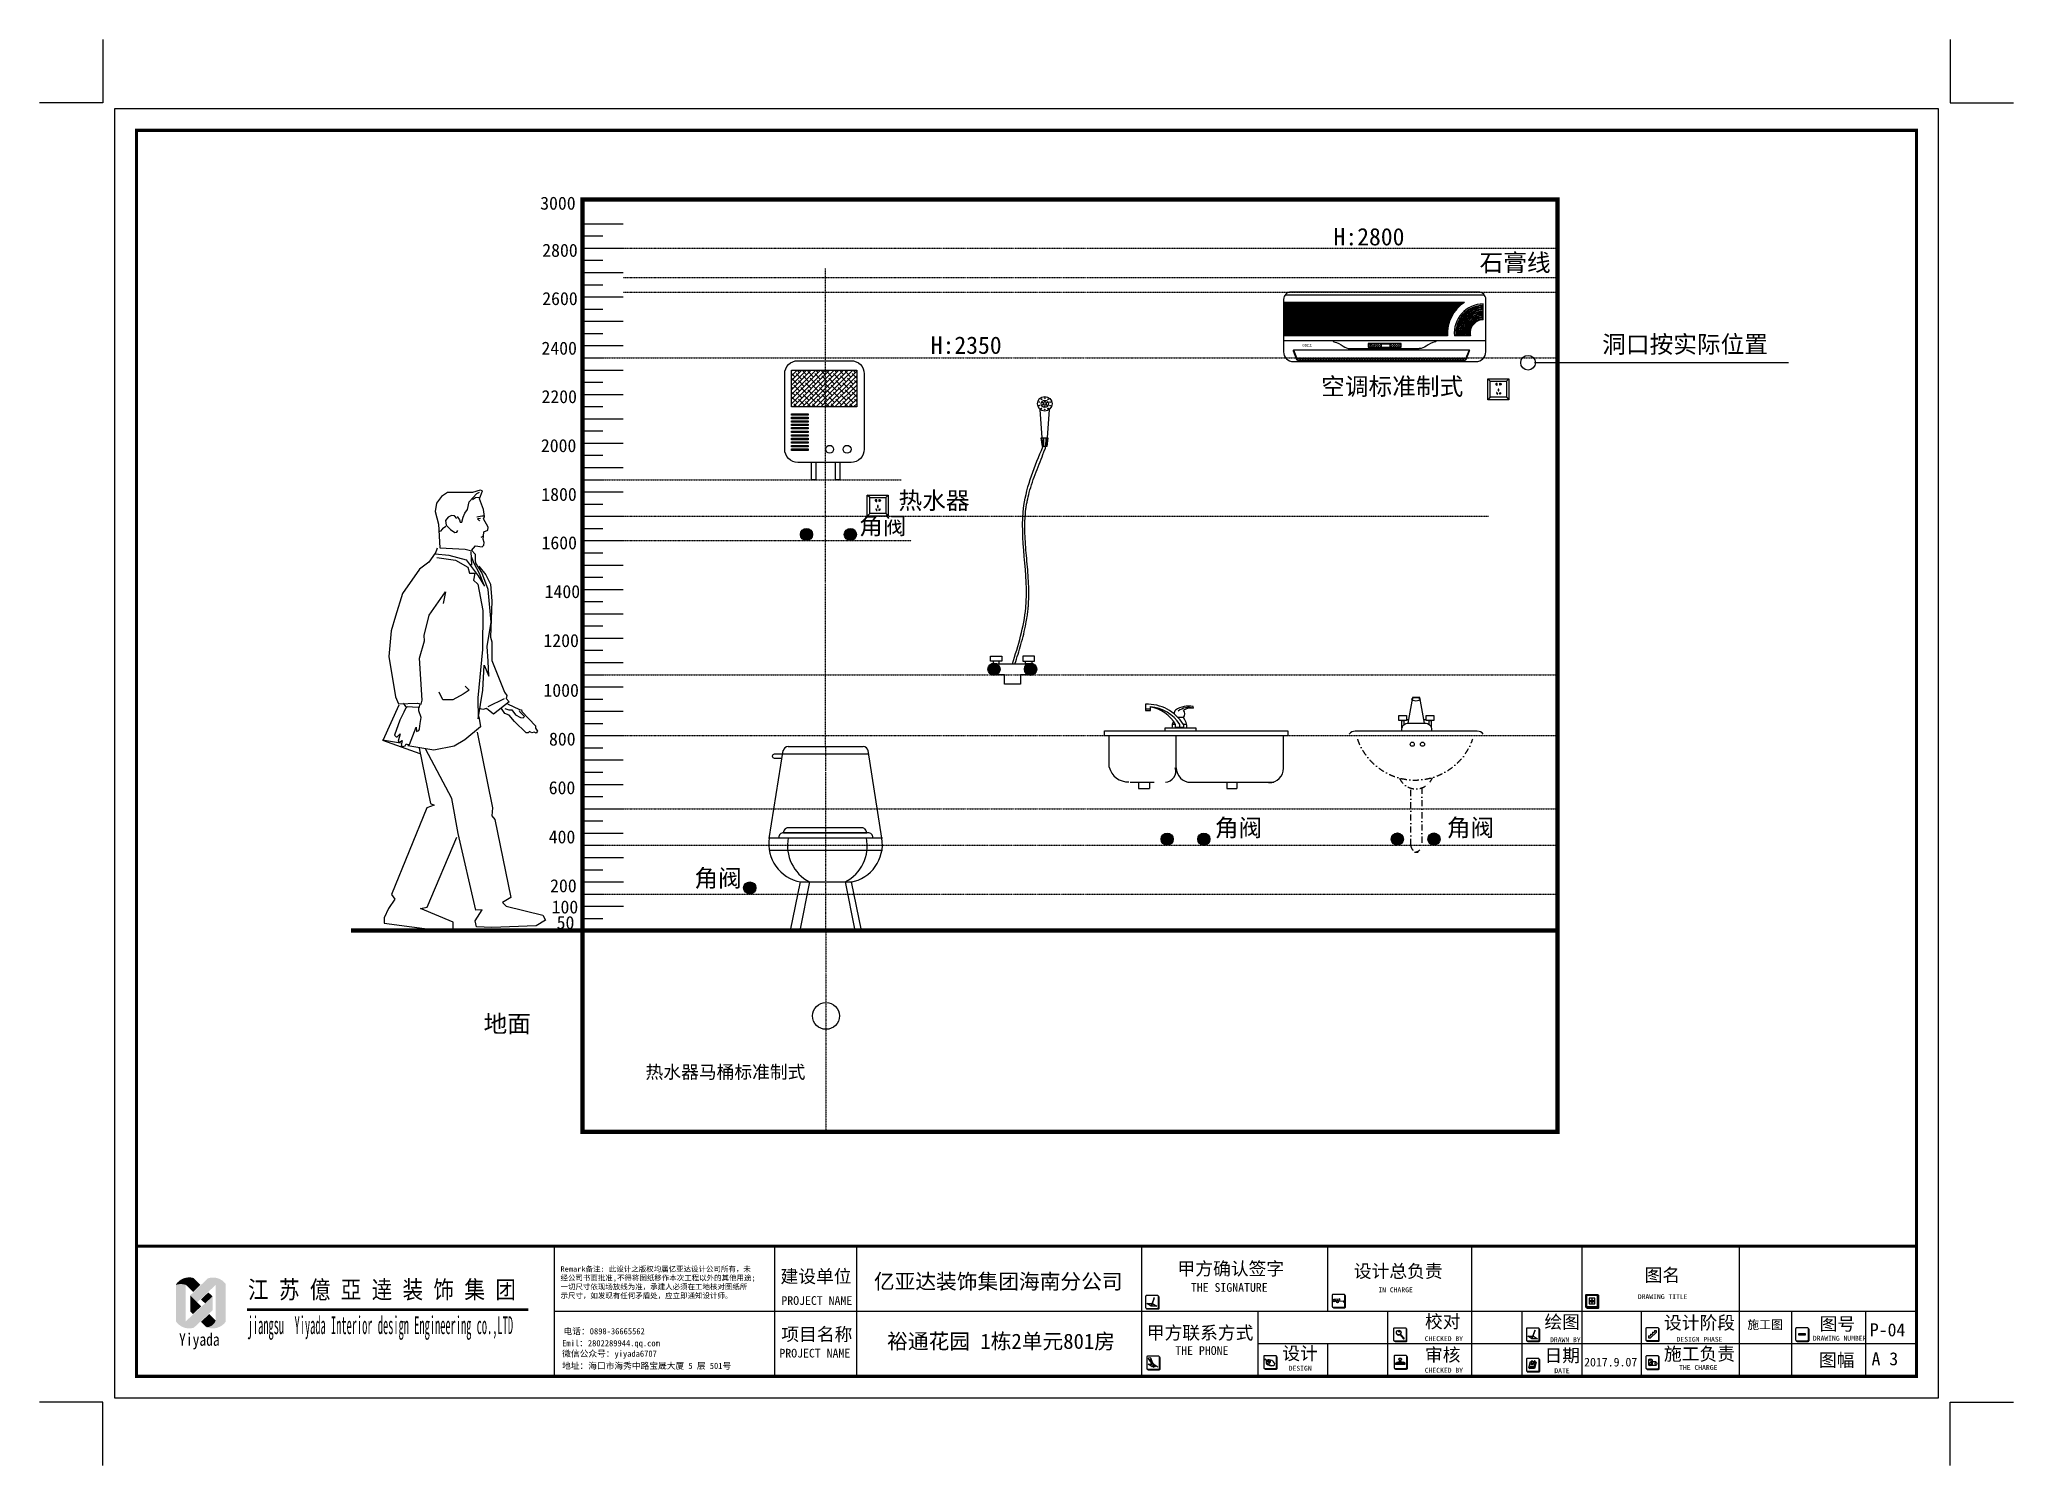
# Model space of a CAD drawing. Header units: millimetres. Extents: x 39175 to 443077, y -41362 to 75939.
# Drawn here: x 208680 to 240511, y 45587 to 68580 of the extents above; entities that cross this region are included whole.
import ezdxf

# ---------------------------------------------------------------- set-up
doc = ezdxf.new("R2010")
doc.units = ezdxf.units.MM
for name, pattern in [('ACAD_ISO03W100', [30, 12, -18]), ('DASHDOT2', [0.5, 0.25, -0.125, 0, -0.125]), ('HIDDEN', [9.525, 6.35, -3.175])]:
    doc.linetypes.add(name, pattern=pattern)
for name, color, linetype in [('0-01图框模板说明', 2, 'Continuous'), ('0-02图框细线', 136, 'Continuous'), ('06其他', 8, 'Continuous'), ('3', 3, 'Continuous'), ('TK', 1, 'Continuous')]:
    doc.layers.add(name, color=color, linetype=linetype)
doc.layers.add('Z not print', color=8, linetype='Continuous', plot=False)
doc.styles.add('H1', font='')
doc.styles.get("Standard").update_dxf_attribs({"font": ''})
doc.styles.add('STYLE5', font='dutchi.ttf')
doc.styles.add('仿宋', font='simhei.ttf')
doc.styles.add('黑体', font='simhei.ttf')
doc.styles.get('H1').set_extended_font_data('SimSun')
doc.styles.get('Standard').set_extended_font_data('NSimSun')
doc.dimstyles.new('1-1', dxfattribs={"dimscale": 0, "dimtxt": 2, "dimasz": 1.2, "dimexe": 1.2, "dimexo": 1.5, "dimgap": 0.8, "dimtad": 3, "dimdec": 0, "dimrnd": 3, "dimdsep": 46, "dimtxsty": '仿宋', "dimblk": 'B-标记', "dimcen": 0, "dimdle": 1.2, "dimclrd": 3, "dimclre": 3, "dimclrt": 2, "dimadec": 0, "dimazin": 0, "dimtfac": 1, "dimtdec": 0, "dimtix": 1, "dimtmove": 2, "dimatfit": 3, "dimldrblk": 'Arrow', "dimfxl": 1, "dimtolj": 1, "dimtzin": 0, "dimlwd": -1, "dimlwe": -1, "dimarcsym": 0})

msp = doc.modelspace()

# ---------------------------------------------------------------- texts
at = {"layer": '0-02图框细线', "attachment_point": 1}
for s, insert, char_height, width in [('{\\fSimHei|b0|i0|c134|p2;3000}', (216753.8, 66045.5), 210, 1159.946), ('{\\fSimHei|b0|i0|c134|p2;2800}', (216787, 65285.6), 210, 1159.946), ('{\\fSimHei|b0|i0|c134|p2;H:2800}', (229546.9, 65539.7), 280, 2664.802), ('{\\fSimHei|b0|i0|c134|p2;石膏线}', (231901, 65122.2), 280, 1585.04), ('{\\fSimHei|b0|i0|c134|p2;2600}', (216787, 64507.1), 210, 1159.946), ('{\\fSimHei|b0|i0|c134|p2;2400}', (216774.7, 63707.7), 210, 1159.946), ('{\\fSimHei|b0|i0|c134|p2;H:2350}', (223051.8, 63791), 280, 2664.802), ('{\\fSimHei|b0|i0|c134|p2;洞口按实际位置}', (233878.3, 63805.3), 280, 2828.486), ('{\\fSimHei|b0|i0|c134|p2;空调标准制式}', (229346.6, 63126.5), 280, 2664.802), ('{\\fSimHei|b0|i0|c134|p2;2200}', (216775.1, 62926.2), 210, 1159.946), ('{\\fSimHei|b0|i0|c134|p2;2000}', (216765.1, 62136.7), 210, 1159.946), ('{\\fSimHei|b0|i0|c134|p2;1800}', (216771.8, 61350.7), 210, 1159.946), ('{\\fSimHei|b0|i0|c134|p2;热水器}', (222531.3, 61287.9), 280, 2664.802), ('{\\fSimHei|b0|i0|c134|p2;角阀}', (221896.7, 60879.2), 280, 2664.802), ('{\\fSimHei|b0|i0|c134|p2;1600}', (216775.1, 60569.7), 210, 1159.946), ('{\\fSimHei|b0|i0|c134|p2;1400}', (216826.2, 59783.4), 210, 1159.946), ('{\\fSimHei|b0|i0|c134|p2;1200}', (216806.3, 58993.7), 210, 1159.946), ('{\\fSimHei|b0|i0|c134|p2;1000}', (216806.3, 58191.4), 210, 1159.946), ('{\\fSimHei|b0|i0|c134|p2;800}', (216895.8, 57405.2), 210, 1159.946), ('{\\fSimHei|b0|i0|c134|p2;600}', (216891.4, 56620.8), 210, 1159.946), ('{\\fSimHei|b0|i0|c134|p2;角阀}', (227632.4, 56009.6), 280, 2664.802), ('{\\fSimHei|b0|i0|c134|p2;角阀}', (231372.5, 56011.4), 280, 2664.802), ('{\\fSimHei|b0|i0|c134|p2;400}', (216891.4, 55827.7), 210, 1159.946), ('{\\fSimHei|b0|i0|c134|p2;角阀}', (219239.3, 55197.3), 280, 2664.802), ('{\\fSimHei|b0|i0|c134|p2;200}', (216913.7, 55039.7), 210, 1159.946), ('{\\fSimHei|b0|i0|c134|p2;100}', (216938.4, 54697.8), 210, 1159.946), ('{\\fSimHei|b0|i0|c134|p2;50}', (217019.3, 54446.4), 210, 1159.946), ('{\\fSimHei|b0|i0|c134|p2;地面}', (215840.7, 52849.6), 280, 2664.802), ('{\\fSimHei|b0|i0|c134|p2;热水器马桶标准制式}', (218452.6, 52037.3), 210, 2849.901)]:
    msp.add_mtext(s, dxfattribs=dict(at, insert=insert, char_height=char_height, width=width))
at = {"layer": '0-02图框细线', "insert": (238194.8, 47773.1), "char_height": 210, "attachment_point": 4}
msp.add_mtext('{\\fSimSun|b0|i0|c134|p2;P-04}', dxfattribs=at)

# ---------------------------------------------------------------- blocks, each defined once
blk = doc.blocks.new('hgggg')
at = {"layer": '0-01图框模板说明'}
for points in [[(3462.78, 399.27, -0.414214), (3462.58, 399.08), (3460.02, 399.08, -0.071272), (3459.97, 399.08, 0.348143), (3460.16, 398.93), (3462.72, 398.93, 0.414214), (3462.92, 399.13), (3462.92, 401.69, 0.333108), (3462.77, 401.87, -0.057743), (3462.78, 401.83)], [(3505.73, 399.54, -0.414214), (3505.53, 399.34), (3502.97, 399.34, -0.071272), (3502.92, 399.35, 0.348143), (3503.11, 399.2), (3505.67, 399.2, 0.414214), (3505.86, 399.39), (3505.86, 401.95, 0.333108), (3505.72, 402.14, -0.057743), (3505.73, 402.09)], [(3564.11, 399.47, -0.414214), (3563.92, 399.28), (3561.36, 399.28, -0.071272), (3561.3, 399.28, 0.348143), (3561.5, 399.13), (3564.05, 399.13, 0.414214), (3564.25, 399.33), (3564.25, 401.89, 0.333108), (3564.11, 402.08, -0.057743), (3564.11, 402.03)], [(3519.89, 391.78, -0.414214), (3519.7, 391.59), (3517.14, 391.59, -0.071272), (3517.08, 391.59, 0.348143), (3517.27, 391.44), (3519.83, 391.44, 0.414214), (3520.03, 391.64), (3520.03, 394.2, 0.333108), (3519.89, 394.39, -0.057743), (3519.89, 394.34)], [(3550.49, 391.78, -0.414214), (3550.29, 391.59), (3547.73, 391.59, -0.071272), (3547.68, 391.59, 0.348143), (3547.87, 391.44), (3550.43, 391.44, 0.414214), (3550.62, 391.64), (3550.62, 394.2, 0.333108), (3550.48, 394.39, -0.057743), (3550.49, 394.34)], [(3578.01, 391.85, -0.414214), (3577.81, 391.65), (3575.26, 391.65, -0.071272), (3575.2, 391.66, 0.348143), (3575.39, 391.51), (3577.95, 391.51, 0.414214), (3578.15, 391.7), (3578.15, 394.26, 0.333108), (3578.01, 394.45, -0.057743), (3578.01, 394.4)], [(3612.51, 391.82, -0.414214), (3612.31, 391.62), (3609.76, 391.62, -0.071272), (3609.7, 391.63, 0.348143), (3609.89, 391.48), (3612.45, 391.48, 0.414214), (3612.65, 391.67), (3612.65, 394.23, 0.333108), (3612.51, 394.42, -0.057743), (3612.51, 394.38)], [(3610.26, 393.25), (3611.74, 393.25), (3611.74, 392.89), (3610.26, 392.89)], [(3463.02, 385.28, -0.414214), (3462.83, 385.09), (3460.27, 385.09, -0.071272), (3460.21, 385.1, 0.348143), (3460.4, 384.94), (3462.96, 384.94, 0.414214), (3463.16, 385.14), (3463.16, 387.7, 0.333108), (3463.02, 387.89, -0.057743), (3463.02, 387.84)], [(3489.99, 385.41, -0.414214), (3489.79, 385.21), (3487.23, 385.21, -0.071272), (3487.18, 385.22, 0.348143), (3487.37, 385.07), (3489.93, 385.07, 0.414214), (3490.12, 385.26), (3490.12, 387.82, 0.333108), (3489.98, 388.01, -0.057743), (3489.99, 387.97)], [(3519.99, 385.44, -0.414214), (3519.79, 385.25), (3517.23, 385.25, -0.071272), (3517.18, 385.26, 0.348143), (3517.37, 385.1), (3519.93, 385.1, 0.414214), (3520.13, 385.3), (3520.13, 387.86, 0.333108), (3519.98, 388.05, -0.057743), (3519.99, 388)], [(3550.49, 384.79, -0.414214), (3550.29, 384.59), (3547.73, 384.59, -0.071272), (3547.68, 384.6, 0.348143), (3547.87, 384.45), (3550.43, 384.45, 0.414214), (3550.62, 384.64), (3550.62, 387.2, 0.333108), (3550.48, 387.39, -0.057743), (3550.49, 387.35)], [(3578.01, 385.37, -0.414214), (3577.81, 385.18), (3575.26, 385.18, -0.071272), (3575.2, 385.18, 0.348143), (3575.39, 385.03), (3577.95, 385.03, 0.414214), (3578.15, 385.23), (3578.15, 387.79, 0.333108), (3578.01, 387.98, -0.057743), (3578.01, 387.93)]]:
    blk.add_hatch(color=8, dxfattribs=at).paths.add_polyline_path(points)
h = blk.add_hatch(color=8, dxfattribs=at)
h.paths.add_polyline_path([(3562.64, 400.99), (3562.38, 400.99), (3562.38, 400.75), (3562.64, 400.75)])
h.paths.add_polyline_path([(3562.64, 400.75), (3562.89, 400.75), (3562.89, 400.99), (3562.64, 400.99)])
h.paths.add_polyline_path([(3562.64, 400.75), (3562.64, 400.52), (3562.89, 400.52), (3562.89, 400.75)])
h.paths.add_polyline_path([(3562.64, 400.75), (3562.38, 400.75), (3562.38, 400.52), (3562.64, 400.52)])
at = {"layer": '06其他', "linetype": 'ByBlock'}
h = blk.add_hatch(color=7, dxfattribs=at)
h.set_gradient(color1=(255, 241, 220), color2=(255, 110, 0), rotation=45, tint=1, name='HEMISPHERICAL')
h.paths.add_polyline_path([(3236.45, 404.6), (3236.45, 404.49, -0.16489), (3238.73, 404.49), (3240.42, 402.87), (3242.1, 404.5), (3240.44, 406.09, 0.313173)])
h = blk.add_hatch(color=16, dxfattribs=at)
h.set_gradient(color1=(127, 0, 0), color2=(204, 0, 0), rotation=135, tint=1, name='INVHEMISPHERICAL')
h.paths.add_polyline_path([(3239.73, 402.05), (3241.33, 400.45), (3245.63, 404.5, -0.337042), (3247.93, 404.67, 0.33371), (3243.79, 405.98)])
h = blk.add_hatch(color=1, dxfattribs=at)
h.set_gradient(color1=(255, 0, 0), color2=(255, 127, 0), tint=1, name='INVHEMISPHERICAL')
h.paths.add_polyline_path([(3247.93, 404.67, 0.339601), (3245.61, 404.49), (3245.61, 396.3, -0.318809), (3243.51, 394.73, 0.343219), (3247.93, 395.99)])
h = blk.add_hatch(color=20, dxfattribs=at)
h.set_gradient(color1=(255, 63, 0), color2=(253, 236, 196), tint=1, name='HEMISPHERICAL')
h.paths.add_polyline_path([(3236.45, 396.06, 0.322561), (3240.57, 394.61, -0.167756), (3238.73, 396.1), (3238.73, 404.49, 0.16489), (3236.45, 404.49)])
h = blk.add_hatch(color=20, dxfattribs=at)
h.set_gradient(color1=(255, 63, 0), color2=(253, 236, 196), rotation=45, tint=1)
h.paths.add_polyline_path([(3238.73, 396.1, 0.167756), (3240.57, 394.61), (3244.88, 398.63), (3244.88, 401.83)])
h = blk.add_hatch(color=18, dxfattribs=at)
h.set_gradient(color1=(76, 0, 0), color2=(127, 0, 0), rotation=45, tint=1, name='CURVED')
h.paths.add_polyline_path([(3239.73, 402.05), (3239.73, 398.39), (3240.37, 397.77), (3242.25, 399.53)])
h = blk.add_hatch(color=11, dxfattribs=at)
h.set_gradient(color1=(254, 140, 88), color2=(97, 0, 2), rotation=45, tint=1, name='HEMISPHERICAL')
h.paths.add_polyline_path([(3242.22, 401.14), (3243.16, 400.23), (3244.88, 401.83), (3243.92, 402.75)])
h = blk.add_hatch(color=16, dxfattribs=at)
h.set_gradient(color1=(127, 0, 0), color2=(204, 0, 0), rotation=45, tint=1, name='CURVED')
h.paths.add_polyline_path([(3245.61, 396.3), (3244.1, 397.75), (3242.21, 395.99), (3243.51, 394.73, 0.318809)])
at = {"layer": '0-01图框模板说明', "color": 8}
for p, q in [((3503.25, 401.2), (3504.44, 401.29)), ((3503.43, 401.19), (3504.46, 401.27)), ((3504.18, 400.74), (3505.37, 400.84)), ((3504.36, 400.73), (3505.39, 400.81)), ((3561.98, 400.75), (3563.29, 400.75)), ((3562.64, 401.41), (3562.64, 400.1)), ((3461.2, 399.82), (3461.18, 399.77)), ((3461.19, 399.82), (3461.18, 399.79)), ((3461.2, 399.79), (3461.18, 399.77)), ((3461.18, 399.79), (3461.18, 399.77)), ((3461.21, 399.82), (3461.2, 399.79)), ((3518.38, 393.02), (3519.23, 392.05)), ((3518.54, 393.16), (3519.38, 392.19)), ((3548.9, 392.34), (3548.88, 392.3)), ((3548.88, 392.3), (3548.89, 392.28)), ((3548.91, 392.33), (3548.89, 392.28)), ((3548.9, 392.3), (3548.89, 392.28)), ((3548.92, 392.33), (3548.9, 392.3)), ((3575.67, 392.73), (3575.67, 392.32)), ((3575.67, 392.73), (3576.12, 392.73)), ((3575.67, 392.32), (3576.13, 392.32)), ((3576.12, 393.15), (3576.56, 393.15)), ((3576.12, 393.15), (3576.12, 392.73)), ((3577.45, 393.49), (3576.13, 392.32)), ((3576.56, 393.56), (3576.56, 393.15)), ((3576.56, 393.56), (3577.01, 393.56)), ((3577.01, 393.95), (3577.45, 393.95)), ((3577.01, 393.95), (3577.01, 393.56)), ((3577.45, 393.95), (3577.45, 393.49)), ((3487.53, 386.56), (3487.53, 386.56)), ((3487.66, 386.95), (3488.14, 386.7)), ((3488.27, 386.93), (3487.79, 387.11)), ((3487.86, 386.92), (3487.86, 386.92)), ((3487.86, 386.92), (3488.21, 386.73)), ((3488.28, 386.86), (3487.91, 387.01)), ((3488.9, 387.07), (3488.28, 387.23)), ((3488.41, 386.7), (3488.52, 386.64)), ((3517.44, 386.49), (3517.74, 386.7)), ((3517.77, 386.7), (3518.07, 386.7)), ((3518.41, 386.87), (3518.41, 386.93)), ((3518.52, 386.87), (3518.52, 386.93)), ((3518.89, 386.7), (3519.22, 386.7)), ((3519.52, 386.49), (3519.25, 386.69)), ((3549.63, 386.78), (3549.3, 385.36)), ((3549.68, 386.74), (3549.35, 385.32)), ((3549.72, 386.71), (3549.39, 385.29)), ((3549.76, 386.67), (3549.43, 385.25)), ((3549.59, 386.82), (3549.76, 386.67)), ((3575.68, 387.24), (3575.68, 386.03)), ((3577.38, 386.76), (3576.17, 386.76)), ((3576.49, 387.24), (3576.49, 386.03)), ((3461.35, 385.57), (3460.39, 386.21)), ((3460.39, 386.21), (3461.18, 386.21)), ((3461.6, 386.21), (3461.68, 386.21)), ((3461.68, 386.21), (3462.65, 385.57)), ((3487.75, 386.44), (3488.36, 386.1)), ((3548.12, 385.4), (3548.29, 385.25)), ((3549.3, 385.36), (3548.17, 385.36)), ((3549.35, 385.32), (3548.21, 385.32)), ((3549.39, 385.29), (3548.26, 385.29)), ((3549.43, 385.25), (3548.29, 385.25)), ((3577.38, 385.95), (3576.17, 385.95))]:
    blk.add_line(p, q, dxfattribs=at)
at = {"layer": '0-01图框模板说明', "color": 2, "const_width": 0.724}
blk.add_lwpolyline([(3637.38, 670.41), (3637.38, 383.41), (3227.38, 383.41), (3227.38, 670.41)], close=True, dxfattribs=at)
blk.add_lwpolyline([(3637.38, 413.41), (3227.33, 413.41)], dxfattribs=at)
at = {"layer": '0-01图框模板说明', "color": 8}
for points in [[(3460.02, 399.08), (3462.58, 399.08, 0.414214), (3462.78, 399.27), (3462.78, 401.83, 0.414214), (3462.58, 402.03), (3460.02, 402.03, 0.414214), (3459.83, 401.83), (3459.83, 399.27, 0.414214)], [(3461.84, 401.41), (3461.73, 401.44), (3461.74, 401.46, -0.451962), (3461.8, 401.49), (3461.81, 401.48, -0.418435), (3461.84, 401.42)], [(3502.97, 399.34), (3505.53, 399.34, 0.414214), (3505.73, 399.54), (3505.73, 402.09, 0.414214), (3505.53, 402.29), (3502.97, 402.29, 0.414214), (3502.78, 402.09), (3502.78, 399.54, 0.414214)], [(3561.36, 399.28), (3563.92, 399.28, 0.414214), (3564.11, 399.47), (3564.11, 402.03, 0.414214), (3563.92, 402.23), (3561.36, 402.23, 0.414214), (3561.16, 402.03), (3561.16, 399.47, 0.414214)], [(3517.14, 391.59), (3519.7, 391.59, 0.414214), (3519.89, 391.78), (3519.89, 394.34, 0.414214), (3519.7, 394.54), (3517.14, 394.54, 0.414214), (3516.94, 394.34), (3516.94, 391.78, 0.414214)], [(3547.73, 391.59), (3550.29, 391.59, 0.414214), (3550.49, 391.78), (3550.49, 394.34, 0.414214), (3550.29, 394.54), (3547.73, 394.54, 0.414214), (3547.54, 394.34), (3547.54, 391.78, 0.414214)], [(3549.55, 393.92), (3549.44, 393.95), (3549.44, 393.97, -0.451962), (3549.51, 394), (3549.52, 393.99, -0.418435), (3549.55, 393.93)], [(3575.26, 391.65), (3577.81, 391.65, 0.414214), (3578.01, 391.85), (3578.01, 394.4, 0.414214), (3577.81, 394.6), (3575.26, 394.6, 0.414214), (3575.06, 394.4), (3575.06, 391.85, 0.414214)], [(3609.76, 391.62), (3612.31, 391.62, 0.414214), (3612.51, 391.82), (3612.51, 394.38, 0.414214), (3612.31, 394.57), (3609.76, 394.57, 0.414214), (3609.56, 394.38), (3609.56, 391.82, 0.414214)], [(3460.27, 385.09), (3462.83, 385.09, 0.414214), (3463.02, 385.28), (3463.02, 387.84, 0.414214), (3462.83, 388.04), (3460.27, 388.04, 0.414214), (3460.07, 387.84), (3460.07, 385.28, 0.414214)], [(3487.23, 385.21), (3489.79, 385.21, 0.414214), (3489.99, 385.41), (3489.99, 387.97, 0.414214), (3489.79, 388.16), (3487.23, 388.16, 0.414214), (3487.03, 387.97), (3487.03, 385.41, 0.414214)], [(3517.23, 385.25), (3519.79, 385.25, 0.414214), (3519.99, 385.44), (3519.99, 388, 0.414214), (3519.79, 388.2), (3517.23, 388.2, 0.414214), (3517.04, 388), (3517.04, 385.44, 0.414214)], [(3547.73, 384.59), (3550.29, 384.59, 0.414214), (3550.49, 384.79), (3550.49, 387.35, 0.414214), (3550.29, 387.54), (3547.73, 387.54, 0.414214), (3547.54, 387.35), (3547.54, 384.79, 0.414214)], [(3575.26, 385.18), (3577.81, 385.18, 0.414214), (3578.01, 385.37), (3578.01, 387.93, 0.414214), (3577.81, 388.13), (3575.26, 388.13, 0.414214), (3575.06, 387.93), (3575.06, 385.37, 0.414214)], [(3517.48, 386.5), (3519.48, 386.5, -0.414214), (3519.53, 386.45), (3519.53, 386.19, -0.414214), (3519.48, 386.13), (3517.48, 386.13, -0.414214), (3517.42, 386.19), (3517.42, 386.45, -0.414214)]]:
    blk.add_lwpolyline(points, format="xyb", close=True, dxfattribs=at)
for points in [[(3459.97, 399.08, 0.348143), (3460.16, 398.93), (3462.72, 398.93, 0.414214), (3462.92, 399.13), (3462.92, 401.69, 0.333108), (3462.77, 401.87)], [(3502.92, 399.35, 0.348143), (3503.11, 399.2), (3505.67, 399.2, 0.414214), (3505.86, 399.39), (3505.86, 401.95, 0.333108), (3505.72, 402.14)], [(3561.3, 399.28, 0.348143), (3561.5, 399.13), (3564.05, 399.13, 0.414214), (3564.25, 399.33), (3564.25, 401.89, 0.333108), (3564.11, 402.08)], [(3517.08, 391.59, 0.348143), (3517.27, 391.44), (3519.83, 391.44, 0.414214), (3520.03, 391.64), (3520.03, 394.2, 0.333108), (3519.89, 394.39)], [(3547.68, 391.59, 0.348143), (3547.87, 391.44), (3550.43, 391.44, 0.414214), (3550.62, 391.64), (3550.62, 394.2, 0.333108), (3550.48, 394.39)], [(3575.2, 391.66, 0.348143), (3575.39, 391.51), (3577.95, 391.51, 0.414214), (3578.15, 391.7), (3578.15, 394.26, 0.333108), (3578.01, 394.45)], [(3609.7, 391.63, 0.348143), (3609.89, 391.48), (3612.45, 391.48, 0.414214), (3612.65, 391.67), (3612.65, 394.23, 0.333108), (3612.51, 394.42)], [(3460.21, 385.1, 0.348143), (3460.4, 384.94), (3462.96, 384.94, 0.414214), (3463.16, 385.14), (3463.16, 387.7, 0.333108), (3463.02, 387.89)], [(3487.18, 385.22, 0.348143), (3487.37, 385.07), (3489.93, 385.07, 0.414214), (3490.12, 385.26), (3490.12, 387.82, 0.333108), (3489.98, 388.01)], [(3517.18, 385.26, 0.348143), (3517.37, 385.1), (3519.93, 385.1, 0.414214), (3520.13, 385.3), (3520.13, 387.86, 0.333108), (3519.98, 388.05)], [(3547.68, 384.6, 0.348143), (3547.87, 384.45), (3550.43, 384.45, 0.414214), (3550.62, 384.64), (3550.62, 387.2, 0.333108), (3550.48, 387.39)], [(3575.2, 385.18, 0.348143), (3575.39, 385.03), (3577.95, 385.03, 0.414214), (3578.15, 385.23), (3578.15, 387.79, 0.333108), (3578.01, 387.98)]]:
    blk.add_lwpolyline(points, format="xyb", dxfattribs=at)
for points in [[(3461.4, 400.19), (3461.44, 400.19), (3462.41, 399.56), (3461.11, 399.56), (3460.14, 400.19), (3461.28, 400.19)], [(3549.11, 392.7), (3549.15, 392.7), (3550.12, 392.07), (3548.82, 392.07), (3547.85, 392.7), (3548.98, 392.7)], [(3518.62, 386.76), (3518.8, 386.76), (3518.93, 386.68), (3518.03, 386.68), (3518.17, 386.76), (3518.31, 386.76)], [(3548.7, 386.82), (3549.59, 386.82), (3549.26, 385.4), (3548.12, 385.4), (3548.45, 386.82), (3548.65, 386.82)]]:
    blk.add_lwpolyline(points, dxfattribs=at)
for points in [[(3461.8, 401.3), (3461.7, 401.34), (3461.23, 400.06), (3461.34, 400.03)], [(3461.84, 401.4), (3461.73, 401.45), (3461.69, 401.35), (3461.81, 401.3)], [(3561.37, 399.48), (3563.91, 399.48), (3563.91, 402.02), (3561.37, 402.02)], [(3561.98, 400.1), (3563.29, 400.1), (3563.29, 401.41), (3561.98, 401.41)], [(3562.38, 400.99), (3562.89, 400.99), (3562.89, 400.52), (3562.38, 400.52)], [(3461.21, 399.82), (3461.19, 399.82), (3461.23, 400.06), (3461.34, 400.03)], [(3548.92, 392.33), (3548.9, 392.34), (3548.94, 392.57), (3549.04, 392.54)], [(3549.51, 393.82), (3549.4, 393.85), (3548.94, 392.57), (3549.04, 392.54)], [(3549.55, 393.91), (3549.44, 393.96), (3549.4, 393.86), (3549.51, 393.81)], [(3610.26, 393.25), (3611.74, 393.25), (3611.74, 392.89), (3610.26, 392.89)], [(3518.03, 386.68), (3518.93, 386.68), (3518.93, 386.57), (3518.03, 386.57)], [(3548.41, 385.73), (3548.52, 385.73), (3548.49, 385.65), (3548.38, 385.65)], [(3548.72, 386.48), (3549.18, 386.48), (3549.07, 386.11), (3548.6, 386.11)], [(3548.63, 385.73), (3548.74, 385.73), (3548.71, 385.65), (3548.6, 385.65)], [(3548.84, 385.73), (3548.95, 385.73), (3548.93, 385.65), (3548.81, 385.65)], [(3549.06, 385.73), (3549.17, 385.73), (3549.14, 385.65), (3549.03, 385.65)]]:
    blk.add_lwpolyline(points, close=True, dxfattribs=at)
for centre, radius in [((3518.13, 393.49), 0.533), ((3460.78, 387.49), 0.262), ((3460.95, 386.98), 0.0374), ((3461.02, 386.84), 0.0374), ((3461.04, 387.02), 0.0374), ((3461.09, 386.69), 0.0374), ((3461.11, 386.88), 0.0374), ((3461.13, 387.08), 0.0374), ((3461.16, 386.51), 0.0374), ((3461.18, 386.73), 0.0374), ((3461.2, 386.94), 0.0374), ((3461.25, 386.56), 0.0374), ((3461.26, 386.79), 0.0374), ((3461.34, 386.61), 0.0374), ((3549.28, 386.66), 0.04), ((3461.39, 386.21), 0.212)]:
    blk.add_circle(centre, radius, dxfattribs=at)
for centre, radius, start, end in [((3503.53, 400.83), 0.368, 105.757, 120.9015), ((3503.54, 400.47), 0.321, 39.9377, 115.0821), ((3503.66, 401.01), 0.239, 194.4811, 315.0527), ((3503.43, 401.18), 0.00492, 94.538, 105.757), ((3504.46, 400.38), 0.368, 105.757, 138.6812), ((3504.36, 400.73), 0.00492, 94.538, 105.757), ((3504.37, 401.1), 0.208, 298.7114, 70.1269), ((3504.37, 401.09), 0.198, 300.3285, 62.5398), ((3504.46, 401.26), 0.00492, 62.5398, 94.538), ((3504.47, 400.92), 0.00504, 133.8328, 294.2798), ((3505.3, 400.64), 0.208, 298.7114, 70.1269), ((3505.39, 400.81), 0.00492, 62.5398, 94.538), ((3505.3, 400.64), 0.198, 300.3285, 62.5398), ((3505.4, 400.46), 0.00504, 133.8328, 294.2798), ((3518.14, 393.44), 0.533, 191.5054, 300.5031), ((3518.1, 393.5), 0.266, 22.4479, 114.9174), ((3518.04, 393.62), 0.125, 340.0341, 111.5177), ((3518.14, 393.44), 0.533, 323.7918, 16.5929), ((3519.27, 392.15), 0.116, 246.2917, 21.6824), ((3459.09, 385.81), 2.13, 10.8653, 46.0134), ((3466.51, 389.2), 5.72, 196.3548, 210.1283), ((3488.27, 386.62), 0.686, 172.2315, 207.5085), ((3487.9, 386.71), 0.315, 158.1829, 240.9002), ((3488.94, 386.19), 1.48, 139.3249, 154.2833), ((3488.13, 386.74), 0.518, 74.0812, 127.264), ((3487.88, 386.97), 0.0535, 54.1755, 246.924), ((3487.91, 386.98), 0.691, 277.384, 14.5417), ((3488.3, 386.97), 0.31, 239.1443, 279.6549), ((3488.23, 386.8), 0.0797, 255.5948, 46.2056), ((3488.13, 386.65), 0.31, 22.1455, 62.6561), ((3488.34, 386.74), 0.0787, 279.6549, 22.1455), ((3487.87, 385.42), 1.94, 28.784, 58.3007), ((3517.77, 386.65), 0.0574, 90, 119.8772), ((3518.46, 388.33), 1.14, 259.2449, 280.7551), ((3517.99, 386.87), 0.423, 7.6088, 51.9955), ((3518.23, 386.94), 0.197, 284.907, 336.821), ((3518.47, 387.04), 0.345, 237.0341, 302.9659), ((3518.94, 386.87), 0.423, 128.0045, 172.3912), ((3518.56, 386.87), 0.0402, 180, 209.5766), ((3518.71, 386.96), 0.21, 209.5766, 255.9056), ((3519.22, 386.65), 0.0574, 58.6434, 90), ((3548.67, 386.66), 0.04, 133.5405, 58.5094), ((3548.94, 386.72), 0.301, 120.0838, 193.4607), ((3548.67, 386.67), 0.0305, 218.3923, 328.4538), ((3548.94, 386.73), 0.249, 118.9884, 196.0214), ((3548.69, 386.65), 0.04, 72.6047, 87.6936), ((3548.83, 386.84), 0.146, 350.5454, 105.731), ((3548.81, 386.83), 0.115, 355.4404, 89.6822), ((3549.55, 386.72), 0.301, 127.1675, 193.4607), ((3549.3, 386.65), 0.04, 72.6047, 215.7707), ((3549.28, 386.67), 0.0305, 218.3923, 328.4538), ((3549.54, 386.73), 0.24, 120.88, 197.6449), ((3549.43, 386.88), 0.102, 75.6414, 126.1244), ((3549.42, 386.86), 0.0801, 333.2308, 96.566), ((3549.42, 386.86), 0.124, 340.7006, 72.9302), ((3488.96, 388.03), 2.17, 233.0714, 279.6677), ((3489.22, 387.84), 1.94, 243.4996, 273.0164), ((3489.18, 386.27), 0.4, 290.3762, 11.4241)]:
    blk.add_arc(centre, radius, start, end, dxfattribs=at)
for centre, major_axis, ratio in [((3503.23, 400.89), (0, 0.305), 0.646017), ((3503.25, 400.88), (0, 0.305), 0.646017), ((3503.99, 400.67), (0, 0.305), 0.646017), ((3504, 400.66), (0, 0.305), 0.646017), ((3576.08, 387.24), (-0.401, 0), 0.454196), ((3576.17, 386.35), (0, 0.401), 0.454196), ((3577.38, 386.35), (0, 0.401), 0.454196), ((3576.08, 386.03), (-0.401, 0), 0.454196)]:
    blk.add_ellipse(centre, major_axis=major_axis, ratio=ratio, dxfattribs=at)
blk.add_ellipse((3518.46, 387.35), major_axis=(0.376, 0), ratio=0.460933, start_param=-0.967391, end_param=4.108984, dxfattribs=at)
for points in [[(3487.72, 387.06), (3487.51, 387.09), (3487.4, 387.2), (3487.35, 387.45)], [(3487.75, 387.1), (3487.5, 387.1), (3487.42, 387.28), (3487.37, 387.47)]]:
    blk.add_open_spline(points, degree=3, dxfattribs=at)
blk.add_spline([(3461.39, 385.99), (3461.81, 385.81), (3461.82, 385.95), (3461.63, 385.91), (3461.51, 385.57), (3462.03, 385.66), (3462.12, 385.57)], degree=3, dxfattribs=at)
at = {"layer": '0-02图框细线'}
for p, q in [((3323.65, 383.41), (3323.65, 413.41)), ((3374.42, 383.24), (3374.42, 413.41)), ((3393.31, 383.24), (3393.31, 413.41)), ((3458.92, 383.41), (3458.92, 413.41)), ((3501.79, 398.41), (3501.79, 413.41)), ((3534.96, 398.41), (3534.96, 413.41)), ((3560.37, 383.41), (3560.37, 413.41)), ((3596.6, 398.41), (3596.6, 413.41)), ((3323.65, 398.41), (3637.38, 398.41)), ((3485.71, 383.41), (3485.71, 398.41)), ((3515.58, 383.41), (3515.58, 398.41)), ((3534.96, 383.41), (3534.96, 398.41)), ((3546.55, 383.41), (3546.55, 398.41)), ((3574.07, 383.41), (3574.07, 398.41)), ((3596.6, 383.41), (3596.6, 398.41)), ((3608.67, 383.41), (3608.67, 398.41)), ((3625.66, 398.41), (3625.66, 383.41)), ((3637.38, 390.91), (3485.71, 390.91)), ((3501.79, 383.41), (3501.79, 390.91))]:
    blk.add_line(p, q, dxfattribs=at)
blk.add_lwpolyline([(3642.38, 675.41), (3642.38, 378.41), (3222.38, 378.41), (3222.38, 675.41)], close=True, dxfattribs=at)
at = {"layer": '0-02图框细线', "ltscale": 0.2, "const_width": 0.666}
blk.add_lwpolyline([(3252.82, 398.77), (3317.66, 398.77)], dxfattribs=at)
at = {"layer": 'Z not print', "color": 5}
for points in [[(3219.62, 691.34), (3219.62, 676.74), (3205.02, 676.74)], [(3645.14, 691.34), (3645.14, 676.74), (3659.75, 676.74)], [(3219.62, 362.88), (3219.62, 377.48), (3205.02, 377.48)], [(3645.14, 362.88), (3645.14, 377.48), (3659.75, 377.48)]]:
    blk.add_lwpolyline(points, dxfattribs=at)
at = {"layer": '0-02图框细线'}
for s, insert, char_height, attachment_point in [('{\\fSimSun|b0|i0|c134|p2;甲方确认签字}', (3467.17, 408.05), 3, 4), ('{\\fSimSun|b0|i0|c134|p2;设计总负责}', (3507.77, 407.48), 3, 4), ('{\\fSimHei|b0|i0|c134|p2;Remark备注: 此设计之版权均属亿亚达设计公司所有，未\\P经公司书面批准,不得将图纸移作本次工程以外的其他用途;\\P一切尺寸依现场放线为准，承建人必须在工地核对图纸所\\P示尺寸，如发现有任何矛盾处，应立即通知设计师。}', (3325.04, 401.2), 1.2293, 7), ('{\\fSimSun|b0|i0|c134|p2;建设单位}', (3375.72, 406.29), 3, 4), ('{\\fSimSun|b0|i0|c134|p2;THE SIGNATURE}', (3470.25, 403.87), 2, 4), ('{\\fSimSun|b0|i0|c134|p2;图名}', (3574.77, 406.57), 3, 4), ('{\\fSimSun|b0|i0|c134|p2;PROJECT NAME}', (3375.92, 400.86), 2, 4), ('{\\fSimSun|b0|i0|c134|p2;IN CHARGE}', (3513.43, 403.33), 1.1268, 4), ('{\\fSimSun|b0|i0|c134|p2;DRAWING TITLE}', (3573.2, 401.77), 1.1268, 4), ('{\\fSimSun|b0|i0|c134|p2;校对}', (3524.17, 395.88), 3, 4), ('{\\fSimSun|b0|i0|c134|p2;绘图}', (3551.69, 395.79), 3, 4), ('{\\fSimSun|b0|i0|c134|p2;设计阶段}', (3579.22, 395.59), 3, 4), ('{\\fSimHei|b0|i0|c134|p2;施工图}', (3602.52, 395.2), 2, 5), ('{\\fSimSun|b0|i0|c134|p2;图号}', (3615.08, 395.34), 3, 4), ('{\\fSimSun|b0|i0|c134|p2;Emil：2802289944.qq.com}', (3325.43, 390.84), 1.4341, 4), ('{\\fSimSun|b0|i0|c134|p2;电话：0898-36665562  }', (3325.75, 393.73), 1.4341, 4), ('{\\fSimSun|b0|i0|c134|p2;项目名称}', (3375.89, 392.95), 3, 4), ('{\\fSimSun|b0|i0|c134|p2;甲方联系方式}', (3460.09, 393.27), 3, 4), ('{\\fSimSun|b0|i0|c134|p2;CHECKED BY}', (3524.12, 392.09), 1.1268, 4), ('{\\fSimSun|b0|i0|c134|p2;DRAWN BY}', (3552.99, 391.85), 1.1268, 4), ('{\\fSimSun|b0|i0|c134|p2;DESIGN PHASE}', (3582.13, 391.94), 1.1268, 4), ('{\\fSimSun|b0|i0|c134|p2;DRAWING NUMBER}', (3613.53, 392.18), 1.1268, 4), ('{\\fSimSun|b0|i0|c134|p2;微信公众号：yiyada6707}', (3325.43, 388.43), 1.4341, 4), ('{\\fSimSun|b0|i0|c134|p2;地址：海口市海秀中路宝晟大厦 5 层 501号}', (3325.41, 385.76), 1.4341, 4), ('{\\fSimSun|b0|i0|c134|p2;PROJECT NAME}', (3375.46, 388.74), 2, 4), ('{\\fSimSun|b0|i0|c134|p2;THE PHONE}', (3466.66, 389.35), 2, 4), ('{\\fSimSun|b0|i0|c134|p2;设计}', (3491.31, 388.55), 3, 4), ('{\\fSimSun|b0|i0|c134|p2;审核}', (3524.17, 388.21), 3, 4), ('{\\fSimSun|b0|i0|c134|p2;日期}', (3551.69, 388.07), 3, 4), ('{\\fSimHei|b0|i0|c134|p49;2017.9.07}', (3560.83, 386.68), 2, 4), ('{\\fSimSun|b0|i0|c134|p2;施工负责}', (3579.22, 388.42), 3, 4), ('{\\fSimSun|b0|i0|c134|p2;图幅}', (3614.92, 387), 3, 4), ('{\\fSimSun|b0|i0|c134|p2;A 3}', (3627.05, 387.44), 3, 4), ('{\\fSimSun|b0|i0|c134|p2;DESIGN}', (3492.78, 385.27), 1.1268, 4), ('{\\fSimSun|b0|i0|c134|p2;CHECKED BY}', (3524.12, 384.81), 1.1268, 4), ('{\\fSimSun|b0|i0|c134|p2;DATE}', (3553.97, 384.71), 1.1268, 4), ('{\\fSimSun|b0|i0|c134|p2;THE CHARGE}', (3582.72, 385.45), 1.1268, 4)]:
    blk.add_mtext(s, dxfattribs=dict(at, insert=insert, char_height=char_height, attachment_point=attachment_point))
at = {"layer": '0-02图框细线', "attachment_point": 5, "style": '黑体'}
for s, insert, char_height in [('亿亚达装饰集团海南分公司', (3425.87, 405.07), 3.5), ('{\\fSimSun|b0|i0|c134|p2;\\H0.875x;裕通花园 1栋2单元801房\\H1.143x; }', (3426.52, 391.31), 4)]:
    blk.add_mtext(s, dxfattribs=dict(at, insert=insert, char_height=char_height))
at = {"layer": 'TK', "color": 150, "style": 'H1'}
for s, height, width, p in [('江 苏 億 亞 逹 装 饰 集 团', 4.0976, 0.85, (3253.05, 401.34)), ('jiangsu  Yiyada Interior design Engineering co.,LTD', 4.0976, 0.43, (3252.98, 393.15)), ('Yiyada ', 2.868, 0.8, (3237.17, 390.46))]:
    blk.add_text(s, height=height, dxfattribs=dict(at, width=width)).set_placement(p)
blk = doc.blocks.new('A$C30806791')
for p, q in [((1.7, 377.6), (58.7, 738.3)), ((78.5, 755.1), (387, 755.1)), ((463.5, 379.5), (406.8, 738.3)), ((56.5, 724.6), (408.9, 724.6)), ((1.7, 380.1), (466.7, 380.1)), ((1.7, 330.1), (466.7, 330.1)), ((89.2, 0.1), (129.5, 199.5)), ((126.3, 200.1), (341.8, 200.1)), ((166.3, 199.5), (126.8, 0)), ((313.5, 199.5), (352.9, 0)), ((379.2, 0.1), (338.9, 199.5)), ((89.2, 0.1), (379.2, 0.1))]:
    blk.add_line(p, q)
blk.add_lwpolyline([(53.6, 706.2), (23.3, 706.2, -0.414214), (15.3, 714.2), (15.3, 716.6, -0.414214), (23.3, 724.6), (56.5, 724.6)], format="xyb")
for points in [[(59.4, 400.6), (401.2, 400.6), (401.2, 401.6, 0.414214), (381.2, 421.6), (79.4, 421.6, 0.414214), (59.4, 401.6)], [(40.1, 380.7), (426.5, 380.7), (426.5, 381.7, 0.414214), (406.5, 401.7), (60.1, 401.7, 0.414214), (40.1, 381.7)]]:
    blk.add_lwpolyline(points, format="xyb", close=True)
for centre, radius, start, end in [((78.5, 735.1), 20, 90, 171.01483), ((387, 735.1), 20, 8.98517, 90), ((157.9, 355.1), 158.2, 170.90722, 259.64507), ((244.3, 348.2), 168, 168.8701, 242.30961), ((235.4, 348.2), 168, 297.69039, 11.1299), ((307.3, 354.5), 158.2, 280.35493, 9.09278)]:
    blk.add_arc(centre, radius, start, end)
blk = doc.blocks.new('A$C139C064E')
h = blk.add_hatch()
h.set_pattern_fill('ANSI38', color=256, scale=108, style=0)
h.set_pattern_definition([(45, (26177.623, 64587.596), (-9.5459415, 9.5459415), []), (135, (26177.623, 64587.596), (-28.6378246, 9.5459415), [33.75, -20.25])])
h.paths.add_polyline_path([(295.3, 298.5), (295.3, 448.8), (27.9, 448.8), (27.9, 298.5)])
blk.add_lwpolyline([(54, 488.3), (272.2, 488.3, -0.414214), (326.2, 434.3), (326.2, 124.8, -0.414214), (272.2, 70.8), (54, 70.8, -0.414214), (0, 124.8), (0, 434.3, -0.414214)], format="xyb", close=True)
for points in [[(27.9, 448.8), (295.3, 448.8), (295.3, 298.5), (27.9, 298.5)], [(27.9, 270.7), (96.6, 270.7), (96.6, 264.9), (27.9, 264.9)], [(27.9, 256.1), (96.6, 256.1), (96.6, 250.3), (27.9, 250.3)], [(27.9, 241.6), (96.6, 241.6), (96.6, 235.7), (27.9, 235.7)], [(27.9, 228.4), (96.6, 228.4), (96.6, 222.6), (27.9, 222.6)], [(27.9, 213.8), (96.6, 213.8), (96.6, 208), (27.9, 208)], [(27.9, 199.2), (96.6, 199.2), (96.6, 193.4), (27.9, 193.4)], [(27.9, 184.6), (96.6, 184.6), (96.6, 178.8), (27.9, 178.8)], [(27.9, 170), (96.6, 170), (96.6, 164.2), (27.9, 164.2)], [(27.9, 155.4), (96.6, 155.4), (96.6, 149.6), (27.9, 149.6)], [(27.9, 140.8), (96.6, 140.8), (96.6, 135), (27.9, 135)], [(27.9, 126.2), (96.6, 126.2), (96.6, 120.4), (27.9, 120.4)], [(109.4, 71.5), (127.3, 71.5), (127.3, 0), (109.4, 0)], [(208.6, 71.5), (226.4, 71.5), (226.4, 0), (208.6, 0)]]:
    blk.add_lwpolyline(points, close=True)
for centre in [(184.3, 124.8), (255.9, 124.8)]:
    blk.add_circle(centre, 16.1)
blk = doc.blocks.new('jf1')
blk.add_hatch(color=8).paths.add_polyline_path([(15143.4, 1395.7, 1), (15093.4, 1395.7, 1)])
at = {"color": 0}
blk.add_circle((15118.4, 1395.7), 25, dxfattribs=at)
at = {"color": 8}
blk.add_circle((15118.4, 1395.7), 12.5, dxfattribs=at)
blk = doc.blocks.new('cz')
for p, q in [((8288.1, 829.1), (8278.1, 839.1)), ((8354.1, 829.1), (8364.1, 839.1)), ((8288.1, 763.1), (8278.1, 753.1)), ((8354.1, 763.1), (8364.1, 753.1))]:
    blk.add_line(p, q)
for points in [[(8278.1, 839.1), (8364.1, 839.1), (8364.1, 753.1), (8278.1, 753.1)], [(8314.9, 783), (8313, 782), (8316.6, 775.5), (8318.4, 776.6)], [(8322.7, 796.2), (8320.6, 796.2), (8320.6, 788.8), (8322.7, 788.8)], [(8329.4, 782.9), (8331.2, 781.8), (8327.6, 775.4), (8325.8, 776.4)]]:
    blk.add_lwpolyline(points, close=True)
at = {"color": 8}
blk.add_lwpolyline([(8288.1, 829.1), (8354.1, 829.1), (8354.1, 763.1), (8288.1, 763.1)], close=True, dxfattribs=at)
for points in [[(8314.7, 814.7), (8314.7, 812.9), (8316.8, 812.9), (8316.8, 820.2), (8314.7, 820.2), (8314.7, 819.2)], [(8328.9, 814.9), (8328.9, 813), (8326.8, 813), (8326.8, 820.4), (8328.9, 820.4), (8328.9, 819.3)]]:
    blk.add_lwpolyline(points)
for points in [[(8314.7, 819.2), (8310.8, 818.6), (8311.1, 815), (8314.7, 814.7)], [(8328.9, 819.3), (8332.8, 818.8), (8332.4, 815.2), (8328.9, 814.9)]]:
    blk.add_spline(points, degree=3)
blk = doc.blocks.new('A$C45E6263D')
at = {"layer": '3'}
h = blk.add_hatch(dxfattribs=at)
h.set_pattern_fill('ANSI31', color=256, scale=60, style=0)
h.set_pattern_definition([(45, (-47236.6345, 3106.9646), (-5.3033009, 5.3033009), [])])
h.paths.add_polyline_path([(55.8, 10.9), (41.6, 46.6, 0.605652), (39.3, 43.9), (53.2, 9, 0.307222), (57.8, 5.9), (745.1, 5.9, 0.307222), (749.7, 9), (763.6, 43.9, 0.605652), (761.3, 46.6), (747.1, 10.9)])
h = blk.add_hatch(dxfattribs=at)
h.set_pattern_fill('ANSI31', color=256, scale=50, style=0)
h.set_pattern_definition([(45, (-47236.6345, 3106.9646), (-4.4194174, 4.4194174), [])])
h.paths.add_polyline_path([(483, 74.5), (347, 74.5), (347, 58.7), (400.9, 58.7), (400.9, 71.6), (437.3, 71.6), (437.3, 58.7), (483, 58.7)])
for p, q in [((7, 274.2), (823, 274.2)), ((743, 242.6), (0, 242.6)), ((738.3, 239.6), (0, 239.6)), ((731.3, 234.6), (0, 234.6)), ((727.4, 231.6), (0, 231.6)), ((721.6, 226.6), (0, 226.6)), ((718.4, 223.6), (0, 223.6)), ((713.4, 218.6), (0, 218.6)), ((710.6, 215.6), (0, 215.6)), ((706.3, 210.6), (0, 210.6)), ((703.9, 207.6), (0, 207.6)), ((700.2, 202.6), (0, 202.6)), ((698.1, 199.6), (0, 199.6)), ((694.8, 194.6), (0, 194.6)), ((693, 191.6), (0, 191.6)), ((690.2, 186.6), (0, 186.6)), ((688.6, 183.6), (0, 183.6)), ((686.2, 178.6), (0, 178.6)), ((684.9, 175.6), (0, 175.6)), ((682.8, 170.6), (0, 170.6)), ((681.7, 167.6), (0, 167.6)), ((679.9, 162.6), (0, 162.6)), ((819.3, 171.6), (819.3, 236.6)), ((679, 159.6), (0, 159.6)), ((677.6, 154.6), (0, 154.6)), ((676.8, 151.6), (0, 151.6)), ((675.7, 146.6), (0, 146.6)), ((675.1, 143.6), (0, 143.6)), ((674.3, 138.6), (0, 138.6)), ((673.8, 135.6), (0, 135.6)), ((673.3, 130.6), (0, 130.6)), ((673, 127.6), (0, 127.6)), ((672.7, 122.6), (0, 122.6)), ((672.6, 119.6), (0, 119.6)), ((672.6, 114.6), (0, 114.6)), ((672.7, 111.6), (0, 111.6)), ((673, 105.7), (0, 105.7)), ((0, 85.9), (830, 85.9)), ((766.7, 105.7), (701.1, 105.7)), ((273, 53.4), (557, 53.4))]:
    blk.add_line(p, q, dxfattribs=at)
blk.add_lwpolyline([(40, 0), (790, 0, 0.414214), (830, 40), (830, 255, 0.414214), (800, 285), (30, 285, 0.414214), (0, 255), (0, 40, 0.414214)], format="xyb", close=True, dxfattribs=at)
for points in [[(203.5, 85.9, 0.37597), (206.6, 81.5, -0.104344), (245.1, 63.1, 0.161432), (273, 53.4, 0.161432)], [(626.5, 85.9, -0.37597), (623.4, 81.5, 0.104344), (584.9, 63.1, -0.161432), (557, 53.4, -0.161432)], [(39.3, 43.9), (53.2, 9, 0.307222), (57.8, 5.9), (745.1, 5.9, 0.307222), (749.7, 9), (763.6, 43.9, 0.529962), (761.8, 46.7), (41.1, 46.7)]]:
    blk.add_lwpolyline(points, format="xyb", dxfattribs=at)
blk.add_lwpolyline([(761.3, 46.7), (747.1, 10.9), (55.8, 10.9), (41.6, 46.7)], dxfattribs=at)
for points in [[(347, 58.7), (483, 58.7), (483, 74.5), (347, 74.5)], [(400.9, 58.7), (437.3, 58.7), (437.3, 71.6), (400.9, 71.6)]]:
    blk.add_lwpolyline(points, close=True, dxfattribs=at)
for centre, radius, start, end in [((820.6, 116.6), 148, 121.64759, 184.25986), ((820.6, 116.6), 120, 90.63224, 185.25635), ((820.6, 116.6), 114, 90.66551, 185.53385), ((820.6, 116.6), 111, 90.6835, 185.68389), ((820.6, 116.6), 106, 90.71574, 185.95295), ((820.6, 116.6), 103, 90.73659, 186.12699), ((820.6, 116.6), 98, 90.77417, 186.44088), ((820.6, 116.6), 95, 90.79862, 186.64518), ((820.6, 116.6), 90, 90.84299, 187.01617), ((820.6, 116.6), 87, 90.87206, 187.25938), ((820.6, 116.6), 82, 90.92524, 187.70464), ((820.6, 116.6), 79, 90.96038, 187.9991), ((820.6, 116.6), 74, 91.02528, 188.54349), ((820.6, 116.6), 71, 91.06861, 188.90736), ((820.6, 116.6), 66, 91.14957, 189.5883), ((820.6, 116.6), 63, 91.20432, 190.04951), ((820.6, 116.6), 58, 91.30816, 190.92607), ((820.6, 116.6), 55, 91.37953, 191.52999), ((41.1, 44.7), 2, 90, 201.68764)]:
    blk.add_arc(centre, radius, start, end, dxfattribs=at)
at = {"layer": '3', "style": 'STYLE5'}
blk.add_text('GREE', height=10, dxfattribs=at).set_placement((75.8, 61.5))
blk = doc.blocks.new('花洒')
for p, q in [((-6.9, 0), (-9.6, 36.2)), ((-5, 36.2), (-4.2, 0)), ((5, 36.2), (4.2, 0)), ((6.9, 0), (9.6, 36.2))]:
    blk.add_line(p, q)
for points in [[(-10.4, 36.2), (-18.1, 152.5)], [(18.8, 151.6), (11.2, 36.2)]]:
    blk.add_lwpolyline(points)
blk.add_lwpolyline([(-14, 36.2), (14, 36.2), (9, 0), (-9, 0)], close=True)
for centre, radius in [((0.9, 175.5), 29.9), ((-21.3, 168.6), 1.16), ((-21.1, 183), 1.16), ((0.9, 175.5), 15.3), ((-12.5, 194.5), 1.16), ((-7.7, 170.9), 1.16), ((-7.4, 180.7), 1.16), ((0.9, 175.5), 5.33), ((0.6, 165.7), 1.16), ((1.2, 198.8), 1.16), ((1.2, 185.4), 1.16), ((9.3, 170.3), 1.16), ((9.6, 180.2), 1.16), ((14.8, 194.2), 1.16), ((23, 168), 1.16), ((23.1, 182.4), 1.16), ((-13, 156.9), 1.16), ((0.6, 152.3), 1.16), ((14.4, 156.5), 1.16)]:
    blk.add_circle(centre, radius)
blk = doc.blocks.new('A$C56893ABB')
for points in [[(56.9, 94.5), (10.3, 94.5), (10.3, 115), (56.9, 115)], [(143.8, 94.5), (190.5, 94.5), (190.5, 115), (143.8, 115)], [(179.6, 83.5), (154.7, 83.5), (154.7, 94.5), (179.6, 94.5)]]:
    blk.add_lwpolyline(points, close=True)
for points in [[(37.4, 83.5), (46.1, 83.5), (46.1, 94.5), (21.2, 94.5), (21.2, 86.5)], [(37.4, 83.5), (179.6, 83.5), (179.6, 73.4)], [(67.4, 83.5), (133.4, 83.5)], [(67.4, 39.6), (36.4, 39.6)], [(133.4, 39.6), (133.4, 0), (67.4, 0), (67.4, 39.6)], [(179.6, 50.2), (179.6, 39.6), (133.4, 39.6)]]:
    blk.add_lwpolyline(points)
blk.add_spline([(100.4, 83.5), (155.3, 313.8), (147.6, 733.1), (225.4, 974.9)], degree=3)
blk.add_open_spline([(110.9, 83.5), (119.3, 110.3), (127.7, 137.1), (143.3, 192), (150.5, 220.2), (157.9, 258.4), (159.6, 268.1), (162.2, 285.8), (163.3, 293.7), (164.8, 308), (165.4, 314.3), (166.4, 327), (166.7, 333.3), (167.6, 352.3), (167.8, 365), (167.4, 408.6), (165.4, 439.5), (160.5, 501.1), (157.5, 531.8), (152.9, 592.7), (151.3, 622.9), (151.7, 664.8), (152.1, 676.9), (153.5, 698.2), (154.3, 707.5), (156.2, 722.7), (157, 728.5), (158.9, 740.3), (159.9, 746.1), (163.5, 763.7), (166.2, 775.3), (177.1, 815.2), (187, 843.3), (209.2, 899.4), (221.6, 927.3), (230, 958.2), (239, 966), (236.5, 975.4)], degree=3, knots=[3.118725, 3.118725, 3.118725, 3.118725, 86.260656, 86.260656, 172.521312, 172.521312, 201.760812, 201.760812, 225.586429, 225.586429, 244.373943, 244.373943, 263.161457, 263.161457, 300.736484, 300.736484, 391.948759, 391.948759, 483.161034, 483.161034, 574.373309, 574.373309, 611.506796, 611.506796, 640.510388, 640.510388, 659.067855, 659.067855, 677.625322, 677.625322, 714.740257, 714.740257, 805.180791, 805.180791, 895.621324, 895.621324, 912.746978, 912.746978, 912.746978, 912.746978])
for name, p in [('花洒', (232.3, 975.4)), ('jf1', (-15093.4, -1333.9)), ('jf1', (-14943.4, -1333.9))]:
    blk.add_blockref(name, p)
blk = doc.blocks.new('A$C5E6C3D7D')
for p, q in [((168.4, 345.7), (168.4, 319.6)), ((168.4, 326.4), (188.7, 326.4)), ((188.7, 319.6), (188.7, 336.5)), ((364.8, 328.8), (364.6, 335.5)), ((168.4, 319.6), (188.7, 319.6)), ((247.5, 247.3), (247.5, 236.6)), ((376.1, 247.3), (247.5, 247.3)), ((291.7, 262), (278.3, 262)), ((291.7, 250.2), (291.7, 262)), ((324, 250.2), (291.7, 250.2)), ((324, 291.4), (301.4, 291.4)), ((309.3, 250.2), (309.3, 262)), ((324, 262), (324, 250.2)), ((337.4, 262), (324, 262)), ((376.1, 236.6), (376.1, 247.3)), ((0, 236.6), (752.6, 236.6)), ((0, 216.6), (752.6, 216.6)), ((19.7, 86.8), (19.7, 218.3)), ((294.5, 85), (294.5, 216.6)), ((735.2, 83.2), (735.2, 214.8)), ((105.9, 25), (204.5, 25)), ((139.4, 25), (139.4, 0)), ((139.4, 0), (185, 0)), ((185, 25), (185, 0)), ((354.5, 25), (694.5, 25)), ((502.5, 25), (502.5, 0)), ((502.5, 0), (542.6, 0)), ((542.6, 25), (542.6, 0))]:
    blk.add_line(p, q)
at = {"color": 8, "linetype": 'HIDDEN', "ltscale": 100}
for p, q in [((0, 216.6), (0, 236.6)), ((752.6, 236.6), (752.6, 216.6))]:
    blk.add_line(p, q, dxfattribs=at)
for centre, radius, start, end in [((174.4, 170.4), 175.4, 31.4721, 91.95206), ((175.2, 176.8), 158.9, 32.43108, 85.12115), ((166.3, 191.9), 143.6, 29.20428, 81.01761), ((343.8, 250.7), 87.3, 76.17384, 126.61657), ((345, 263.9), 67.8, 73.05225, 128.1776), ((354.8, 271.7), 57.9, 80.04978, 122.10091), ((347.5, 248.3), 70.5, 156.78139, 180.81043), ((306.9, 306.1), 21.2, 136.02593, 180.35303), ((308.8, 306.1), 21.2, 316.02593, 43.97407), ((268.2, 248.3), 70.5, 359.18957, 37.68033), ((97.1, 106.6), 79.9, 194.39982, 271.86038), ((247, 70.6), 45.8, 274.34037, 18.27949), ((354.5, 85), 60, 180, 270), ((675.2, 83.2), 60, 270, 0)]:
    blk.add_arc(centre, radius, start, end)
blk = doc.blocks.new('A$C0B762B12')
for p, q in [((235.3, 543.7), (242.6, 543.7)), ((306.6, 543.7), (315.4, 543.7))]:
    blk.add_line(p, q)
for points in [[(240.1, 529.6), (309.2, 529.6), (289.5, 635.1), (258.8, 635.1)], [(204, 560), (235.3, 560), (235.3, 540.2), (204, 540.2)], [(315.4, 560), (346.7, 560), (346.7, 540.2), (315.4, 540.2)]]:
    blk.add_lwpolyline(points, close=True)
blk.add_lwpolyline([(549.8, 483.7, 0.244042), (525.2, 496.4), (24.5, 496.4, 0.244042), (0, 483.7, 0.244042)], format="xyb")
blk.add_lwpolyline([(242.7, 529.6), (310.7, 529.6, -0.414214), (337.7, 502.6), (337.7, 496.5), (215.7, 496.5), (215.7, 502.6, -0.414214)], format="xyb", close=True)
for points in [[(216.6, 509.5), (216.1, 509.5), (216.1, 540.2), (224.5, 540.2), (224.5, 522.5)], [(328, 523.3), (328, 540.2), (336.4, 540.2), (336.4, 510.7)]]:
    blk.add_lwpolyline(points)
at = {"linetype": 'DASHDOT2', "ltscale": 100}
blk.add_lwpolyline([(297.4, 263.7), (297.4, 30, -0.414214), (267.4, 0), (282.2, 0, -0.414214), (252.2, 30), (252.2, 262.7)], format="xyb", dxfattribs=at)
for centre in [(258.5, 442.8), (300.6, 442.8)]:
    blk.add_circle(centre, 8.43)
for centre, radius, start, end in [((270, 546.5), 250.7, 199.29509, 340.70491), ((273.3, 333.1), 73.5, 204.85871, 336.95758)]:
    blk.add_arc(centre, radius, start, end, dxfattribs=at)
blk.add_ellipse((273.8, 627.3), major_axis=(-16.9, 0), ratio=0.428568)
blk = doc.blocks.new('Arrow')
at = {"color": 3}
blk.add_line((0, 0), (-1, 0), dxfattribs=at)
at = {"color": 3, "flags": 128}
blk.add_lwpolyline([(0, 0, 0.0864, 0.259, 0), (-1, 0, 0.259, 0.259, 0)], format="xyseb", dxfattribs=at)
blk.add_lwpolyline([(0, 0, 0.0864, 0.259, 0), (-1, 0, 0.259, 0.259, 0)], format="xyseb", dxfattribs=at)
blk = doc.blocks.new('B-标记')
at = {"color": 0, "linetype": 'ByBlock'}
blk.add_line((-1, 0), (1, 0), dxfattribs=at)
at = {"color": 0, "linetype": 'ByBlock', "const_width": 0.4}
blk.add_lwpolyline([(0, 0), (0, 0)], dxfattribs=at)

# ---------------------------------------------------------------- linework, layer by layer
at = {"layer": '0-02图框细线'}
for p, q in [((217435.3, 65608.5), (218090.3, 65608.5)), ((217435.3, 65412), (217762.8, 65412)), ((217435.3, 65215.5), (218090.3, 65215.5)), ((217435.3, 65019), (217762.8, 65019)), ((217435.3, 64822.5), (218090.3, 64822.5)), ((217435.3, 64626), (217762.8, 64626)), ((217435.3, 64429.5), (218090.3, 64429.5)), ((217435.3, 64233), (217762.8, 64233)), ((217435.3, 64036.5), (218090.3, 64036.5)), ((217435.3, 63840), (217762.8, 63840)), ((217435.3, 63643.5), (218090.3, 63643.5)), ((217435.3, 63447), (217762.8, 63447)), ((217435.3, 63250.5), (218090.3, 63250.5)), ((217435.3, 63054), (217762.8, 63054)), ((217435.3, 62857.5), (218090.3, 62857.5)), ((217435.3, 62661), (217762.8, 62661)), ((217435.3, 62464.5), (218090.3, 62464.5)), ((217435.3, 62268), (217762.8, 62268)), ((217435.3, 62071.5), (218090.3, 62071.5)), ((217435.3, 61875), (217762.8, 61875)), ((217435.3, 61678.5), (218090.3, 61678.5)), ((217435.3, 61482), (217762.8, 61482)), ((217435.3, 61285.5), (218090.3, 61285.5)), ((217435.3, 61089), (217762.8, 61089)), ((217435.3, 60892.5), (218090.3, 60892.5)), ((217435.3, 60696), (217762.8, 60696)), ((217435.3, 60499.5), (218090.3, 60499.5)), ((215635.7, 60325), (215648.6, 60106)), ((217435.3, 60303), (217762.8, 60303)), ((215648.6, 60106), (215614.3, 60118.9)), ((217435.3, 60106.5), (218090.3, 60106.5)), ((217435.3, 59910.1), (217762.8, 59910.1)), ((217435.3, 59713.6), (218090.3, 59713.6)), ((217435.3, 59517.1), (217762.8, 59517.1)), ((217435.3, 59320.6), (218090.3, 59320.6)), ((217435.3, 59124.1), (217762.8, 59124.1)), ((217435.3, 58927.6), (218090.3, 58927.6)), ((217435.3, 58731.1), (217762.8, 58731.1)), ((217435.3, 58534.6), (218090.3, 58534.6)), ((217435.3, 58338.1), (217762.8, 58338.1)), ((215916, 57822.4), (216179.5, 57954.1)), ((217435.3, 58141.6), (218090.3, 58141.6)), ((217435.3, 57945.1), (217762.8, 57945.1)), ((217435.3, 57748.6), (218090.3, 57748.6)), ((217435.3, 57552.1), (217762.8, 57552.1)), ((217435.3, 57355.6), (218090.3, 57355.6)), ((217435.3, 57159.1), (217762.8, 57159.1)), ((217435.3, 56962.6), (218090.3, 56962.6)), ((217435.3, 56766.1), (217762.8, 56766.1)), ((217435.3, 56569.6), (218090.3, 56569.6)), ((217435.3, 56373.1), (217762.8, 56373.1)), ((217435.3, 56176.6), (218090.3, 56176.6)), ((217435.3, 55980.1), (217762.8, 55980.1)), ((217435.3, 55783.6), (218089.4, 55783.6)), ((217435.3, 55587.1), (217762.8, 55587.1)), ((217435.3, 55390.6), (218095.3, 55390.6)), ((217435.3, 55194.1), (217762.8, 55194.1)), ((217435.3, 54997.6), (218095.3, 54997.6)), ((217435.3, 54801.1), (217762.8, 54801.1)), ((217435.3, 54604.6), (218095.3, 54604.6)), ((217435.3, 54408.1), (217762.8, 54408.1)), ((221362.3, 54212.1), (221362.3, 54211.6))]:
    msp.add_line(p, q, dxfattribs=at)
at = {"layer": '0-02图框细线', "linetype": 'ACAD_ISO03W100', "ltscale": 0.3}
for p, q in [((218090.3, 65215.5), (233155.2, 65215.5)), ((218090.3, 64742.7), (233155.2, 64742.7)), ((221356.6, 57179.3), (221356.6, 64887.8)), ((218090.3, 64506.9), (233155.2, 64506.9)), ((217762.8, 63447), (233155.2, 63447)), ((217762.8, 61482), (222577.5, 61482)), ((218090.3, 60895.3), (232043, 60895.3)), ((218090.3, 60499.5), (222735.4, 60499.5)), ((217762.8, 58338.1), (233155.2, 58338.1)), ((218090.3, 57355.6), (233155.2, 57355.6)), ((221356.6, 57179.3), (221356.6, 54211.6)), ((218090.3, 56176.6), (233155.2, 56176.6)), ((217762.8, 55587.1), (233155.2, 55587.1)), ((217762.8, 54801.1), (233155.2, 54801.1)), ((233155.2, 54211.6), (217435.3, 54211.6)), ((221362.3, 54212.1), (221362.3, 50967.9))]:
    msp.add_line(p, q, dxfattribs=at)
at = {"layer": '0-02图框细线', "color": 8, "ltscale": 0.8, "const_width": 70}
msp.add_lwpolyline([(217435.3, 66001.5), (233155.2, 66001.5), (233155.2, 54211.6), (217435.3, 54211.6)], close=True, dxfattribs=at)
at = {"layer": '0-02图框细线'}
for points in [[(215648.6, 60337.9), (215708.8, 60415.2), (215816.2, 60398), (215846.3, 60428), (215850.6, 60471), (215833.4, 60522.5), (215842, 60569.7), (215846.3, 60642.7), (215910.8, 60668.5), (215915.1, 60715.7), (215837.7, 60853.1), (215854.9, 60887.4), (215837.7, 61003.4), (215777.5, 61170.8), (215824.8, 61303.9), (215786.1, 61312.5), (215661.5, 61278.1), (215528.3, 61273.9), (215257.6, 61273.9), (215163.1, 61209.5), (215081.4, 61102.1), (215059.9, 60969), (215111.5, 60767.2), (215133, 60385.1), (215545.5, 60359.3), (215631.4, 60342.2)], [(215416.6, 60887.4), (215451, 60835.9), (215463.9, 60797.3), (215489.6, 60797.3), (215511.1, 60878.9), (215541.2, 60943.3), (215584.2, 60999.1), (215610, 61123.6), (215665.8, 61188), (215730.3, 61261), (215773.2, 61282.4)], [(215773.2, 61196.6), (215713.1, 61188), (215661.5, 61157.9)], [(215412.3, 60857.4), (215373.6, 60900.3), (215322, 60904.6), (215270.5, 60878.9), (215227.5, 60823), (215236.1, 60750.1), (215304.9, 60681.4), (215377.9, 60629.8), (215408, 60638.4), (215425.2, 60664.2)], [(215846.3, 60891.7), (215811.9, 60896), (215734.6, 60878.9)], [(215790.4, 60857.4), (215743.2, 60848.8), (215773.2, 60818.7), (215781.8, 60831.6)], [(215231.8, 60728.6), (215180.2, 60689.9), (215141.6, 60647), (215124.4, 60651.3)], [(215833.4, 60569.7), (215794.7, 60548.3)], [(215059.4, 60295.9), (214955.9, 60154.8), (214805.3, 60041.9), (214532.3, 59646.9), (214419.3, 59280.2), (214353.5, 59045), (214315.8, 58631.2), (214419.3, 57982.3), (214466.4, 57869.5), (214777, 57878.9), (214833.5, 57860), (214852.3, 57925.9), (214805.3, 58603), (214890, 58885.2), (214880.6, 58969.8), (214965.3, 59299), (215228.8, 59675.2), (215191.2, 59487.1)], [(215094.3, 60376.5), (215059.9, 60286.4), (215279.1, 60264.9), (215558.4, 60187.6), (215751.8, 59930), (215854.9, 59766.9), (215773.2, 59968.6), (215691.6, 60131.8), (215644.3, 60239.1)], [(215087.7, 60230), (215388.9, 60183), (215586.5, 60070.2), (215614.8, 59976.1), (215699.5, 59976.1), (215680.7, 59863.2), (215746.5, 59797.4), (215831.3, 59374.2), (215821.8, 58744.1), (215746.5, 57963.5), (215756, 57624.9), (215831.3, 58085.8), (215850.1, 58490.2), (215925.4, 58311.5), (215916, 58556), (215897.1, 58791.1), (215963, 59186.1), (215916, 59712.8), (215812.4, 59985.5), (215718.3, 60136), (215708.9, 60183), (215708.9, 60277.1), (215643, 60352.3)], [(215765.4, 60089), (215878.3, 59947.9), (215953.6, 59797.4), (215972.4, 59524.7), (215953.6, 58941.6), (215972.4, 58866.4), (215972.4, 58565.4), (216179.5, 58057.5), (216217.2, 58001.1), (216207.8, 57954.1), (216254.8, 57897.7), (216000.7, 57700.2), (215887.7, 57794.2), (215831.3, 57775.4), (215793.6, 57784.8)], [(215545.3, 58151.2), (215609.6, 58087), (215513.2, 58022.8), (215344.5, 57934.5), (215183.8, 57934.5), (215127.5, 58054.9)], [(214219.8, 57282.2), (214482.4, 57852.8)], [(214615.8, 57823.6), (214582.5, 57790.3), (214553.3, 57732), (214490.8, 57602.9), (214403.2, 57365.5), (214432.4, 57336.3), (214449.1, 57336.3), (214494.9, 57386.3), (214461.6, 57265.5), (214486.6, 57248.8), (214528.3, 57278), (214511.6, 57198.9), (214540.8, 57182.2), (214574.1, 57190.5), (214595, 57223.8), (214615.8, 57211.3), (214645, 57211.3), (214753.4, 57490.4), (214761.7, 57423.8), (214795.1, 57436.3), (214807.6, 57465.4), (214820.1, 57548.7), (214832.6, 57648.7), (214795.1, 57752.8), (214795.1, 57815.3)], [(214541.7, 57878.9), (214579.4, 57822.4), (214805.3, 57813), (214814.7, 57850.6)], [(215766.4, 57665.3), (215791.4, 57498.7), (215541.3, 57286.3), (215366.2, 57186.4), (215036.9, 57119.7), (214620, 57190.5)], [(216229.1, 57869.4), (216420.8, 57777.8), (216450, 57769.5), (216458.3, 57744.5), (216679.3, 57511.2), (216679.3, 57477.9), (216708.5, 57427.9), (216687.6, 57394.6), (216654.3, 57411.3), (216620.9, 57398.8), (216579.2, 57423.8), (216558.4, 57398.8), (216529.2, 57402.9), (216337.5, 57582), (216254.1, 57686.2), (216183.2, 57711.2), (216129, 57790.3)], [(216183.2, 57790.3), (216249.9, 57769.5), (216295.8, 57769.5), (216358.3, 57690.3), (216437.5, 57648.7), (216479.2, 57644.5), (216500, 57665.3), (216475, 57690.3), (216425, 57740.3), (216420.8, 57757)], [(215736.9, 57412.3), (215984.8, 56193.5), (215974.9, 56064.6), (216024.5, 56005.2), (216282.4, 54746.7), (216143.5, 54667.4), (216203, 54608), (216798.1, 54459.3), (216837.8, 54380.1), (216689, 54290.9), (215974.9, 54261.1), (215727, 54271.1), (215707.1, 54370.1), (215816.2, 54548.5), (215717, 54538.6), (215429.4, 55777.3), (215330.2, 56342.1), (214903.8, 57144.8)], [(214503.3, 57232.2), (214211.5, 57282.2), (214811.8, 57065.6)], [(214804.6, 57154.7), (214983.1, 56262.8), (215042.6, 56233.1), (214923.6, 56193.5), (214358.3, 54796.2), (214407.9, 54717), (214308.7, 54568.3), (214239.3, 54419.7), (214239.3, 54330.5), (215131.9, 54211.6), (215350.1, 54221.5), (215350.1, 54350.3), (214824.4, 54568.3), (214933.5, 54588.2), (215409.6, 55717.8)]]:
    msp.add_lwpolyline(points, dxfattribs=at)
at = {"layer": '0-02图框细线', "color": 8, "ltscale": 0.8, "const_width": 70}
for points in [[(217435.3, 54211.6), (213705.6, 54211.6)], [(233155.2, 54211.6), (233155.6, 50967.9), (217435.3, 50967.9), (217435.3, 54211.6)]]:
    msp.add_lwpolyline(points, dxfattribs=at)
at = {"layer": '0-02图框细线'}
for centre, radius in [((232683.2, 63368.4), 117.9), ((221362.3, 52836.1), 216.1)]:
    msp.add_circle(centre, radius, dxfattribs=at)

# ---------------------------------------------------------------- block references
for name, p, xscale, yscale, zscale in [('hgggg', (-15671.3, 20185.6), 70, 70, 70), ('A$C45E6263D', (228740.3, 63386.9), 3.929968410040601, 3.929968409938738, 3.929968410047876), ('A$C139C064E', (220696.7, 61482), 3.929968410040601, 3.929968409938738, 3.929968410047876), ('cz', (199502.7, 59812.1), 3.929968410040601, 3.929968409938738, 3.929968410047876), ('A$C56893ABB', (223973.9, 58182.5), 3.929968410040601, 3.929968409938738, 3.929968410047876), ('cz', (189495, 57935.8), 3.929968410040601, 3.929968409938738, 3.929968410047876), ('jf1', (161632.5, 55113.5), 3.929968410040601, 3.929968409938738, 3.929968410047876), ('jf1', (162340.8, 55113.5), 3.929968410040601, 3.929968409938738, 3.929968410047876), ('A$C0B762B12', (229800, 55476.7), 3.929968410040601, 3.929968409938738, 3.929968410047876), ('A$C5E6C3D7D', (225852, 56504.4), 3.929968410040601, 3.929968409938738, 3.929968410047876), ('A$C30806791', (220442, 54211.6), 3.929968410040601, 3.929968409938738, 3.929968410047876), ('jf1', (167448.6, 50199.5), 3.929968410040601, 3.929968409938738, 3.929968410047876), ('jf1', (168039, 50199.5), 3.929968410040601, 3.929968409938738, 3.929968410047876), ('jf1', (171160.4, 50203.1), 3.929968410040601, 3.929968409938738, 3.929968410047876), ('jf1', (171750.8, 50203.1), 3.929968410040601, 3.929968409938738, 3.929968410047876), ('jf1', (160717.6, 49414.3), 3.929968410040601, 3.929968409938738, 3.929968410047876)]:
    msp.add_blockref(name, p, dxfattribs=dict(at, xscale=xscale, yscale=yscale, zscale=zscale))

msp.set_redraw_order([(e.dxf.handle, doc.entitydb.next_handle()) for e in msp.query("TEXT MTEXT ATTDEF DIMENSION ARC_DIMENSION")])  # texts and dimensions are drawn at this point

# ---------------------------------------------------------------- leaders
at = {"layer": '0-02图框细线'}
msp.add_leader([(232785.6, 63371.9), (236882.5, 63371.9)], dimstyle='1-1', override={"dimscale": 1, "dimtad": 0}, dxfattribs=at)

doc.saveas('drawing.dxf')
